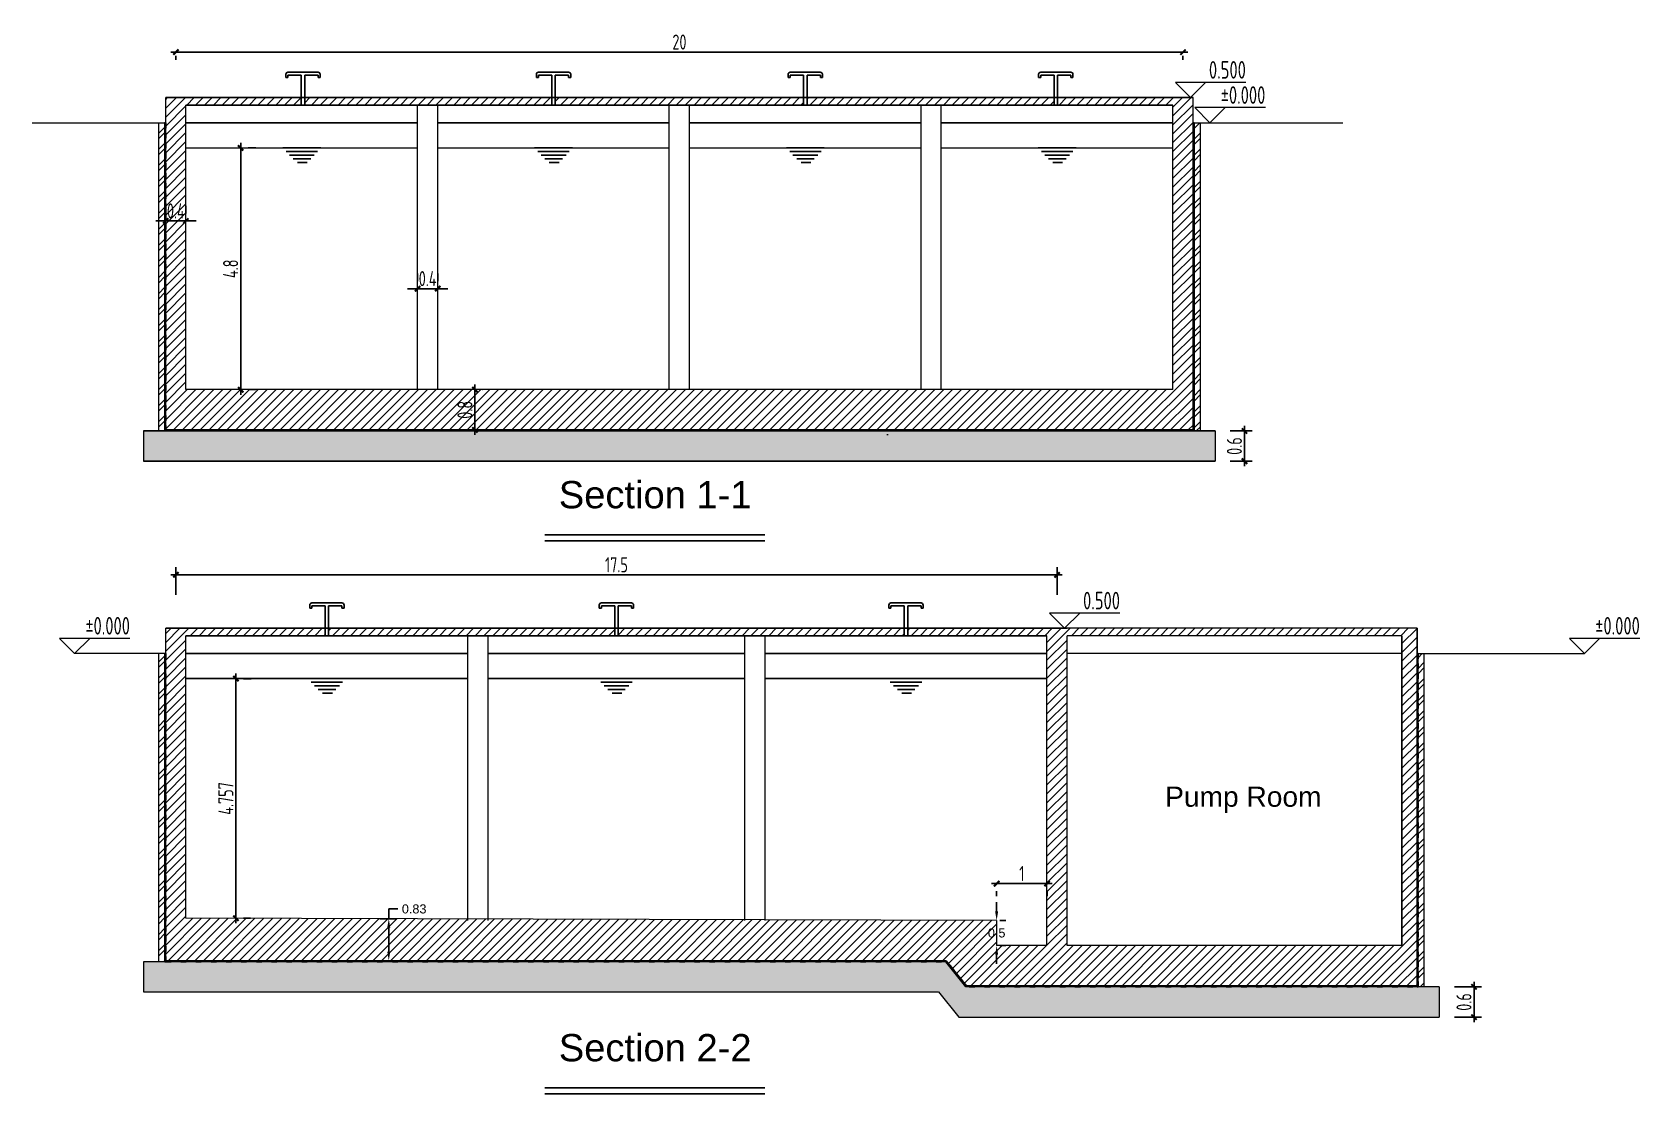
# Model space of a CAD drawing. Header units: metres. Extents: x 64 to 364, y 186 to 335.
# Drawn here: x 332.04 to 363.97, y 234.34 to 255.42 of the extents above; entities that cross this region are included whole.
import ezdxf
from ezdxf.enums import TextEntityAlignment as Align

# ---------------------------------------------------------------- set-up
doc = ezdxf.new("R2010")
doc.units = ezdxf.units.M
doc.header["$MEASUREMENT"] = 0
for name, color, linetype in [('beam', 3, 'Continuous'), ('COLUMNS', 210, 'Continuous'), ('Conc Block', 253, 'Continuous'), ('HATCH', 252, 'Continuous'), ('Isolation', 30, 'Continuous'), ('PC', 8, 'Continuous'), ('RC', 1, 'Continuous'), ('Water', 4, 'Continuous'), ('YQ_AXIS', 3, 'Continuous'), ('YQ_DIM', 3, 'Continuous'), ('YQ_ELEV', 200, 'Continuous'), ('YQ_IDEN', 3, 'Continuous')]:
    doc.layers.add(name, color=color, linetype=linetype)
doc.styles.add('1', font='arial.ttf')
doc.styles.get("Standard").update_dxf_attribs({"font": 'arial.ttf'})
doc.styles.add('YQ_DIM', font='SUPEROS.SHX', dxfattribs={"width": 0.8, "bigfont": 'HZDX.SHX'})
doc.styles.add('YQ_ELEV', font='SUPEROS.SHX', dxfattribs={"width": 0.8, "bigfont": 'HZDX.SHX'})
doc.dimstyles.get("Standard").update_dxf_attribs({"dimtxt": 0.18, "dimasz": 0.18, "dimexe": 0.18, "dimexo": 0.0625, "dimgap": 0.09, "dimtad": 0, "dimtih": 1, "dimtoh": 1, "dimdec": 4, "dimzin": 0, "dimdsep": 46, "dimtxsty": 'Standard', "dimcen": 0.09, "dimadec": 0, "dimazin": 0, "dimtfac": 1, "dimtdec": 4, "dimtofl": 0, "dimtmove": 0, "dimatfit": 3, "dimfxl": 1, "dimtolj": 1, "dimtzin": 0, "dimarcsym": 0})
doc.dimstyles.new('yqm0_100', dxfattribs={"dimscale": 0.1, "dimtxt": 3, "dimasz": 1, "dimexe": 1.5, "dimexo": 3, "dimgap": 0.5, "dimtad": 1, "dimdec": 3, "dimdsep": 46, "dimtxsty": 'YQ_DIM', "dimblk": 'YQTICK', "dimcen": 0, "dimclrd": 256, "dimclre": 256, "dimclrt": 7, "dimadec": 1, "dimazin": 2, "dimtfac": 1, "dimtdec": 4, "dimtix": 1, "dimtmove": 2, "dimatfit": 2, "dimfxl": 1, "dimtolj": 1, "dimtzin": 0, "dimarcsym": 0})

msp = doc.modelspace()

# ---------------------------------------------------------------- texts
at = {"lineweight": 9, "insert": (354.5402, 240.4368), "char_height": 0.4, "attachment_point": 1}
msp.add_mtext_dynamic_manual_height_columns('Pump Room', width=6.824877, gutter_width=1, heights=[0], dxfattribs=at)
at = {"layer": 'YQ_ELEV', "color": 7, "lineweight": 9, "style": 'YQ_ELEV', "width": 0.8}
for s, p in [('0.500', (356.1436, 254.669)), ('%%p0.000', (356.5304, 254.169)), ('0.500', (353.6436, 244.1305)), ('%%p0.000', (333.9825, 243.6305)), ('%%p0.000', (363.9674, 243.6305))]:
    msp.add_text(s, height=0.35, dxfattribs=at).set_placement(p, align=Align.MIDDLE_RIGHT)
at = {"layer": 'YQ_IDEN', "style": '1'}
for s, p in [('Section 1-1', (342.4981, 245.963)), ('Section 2-2', (342.4981, 234.982))]:
    msp.add_text(s, height=0.541891, dxfattribs=at).set_placement(p)

# ---------------------------------------------------------------- blocks, each defined once
blk = doc.blocks.new('*U59')
at = {"layer": 'Isolation'}
blk.add_hatch(color=256, dxfattribs=at).paths.add_polyline_path([(0, 0.02), (0.106, 0.02), (0.106, 0), (0, 0)])
blk.add_lwpolyline([(0.106, 0), (0, 0), (0, 0.02), (0.106, 0.02)], close=True, dxfattribs=at)
blk = doc.blocks.new('*U60')
at = {"layer": 'YQ_AXIS', "color": 0, "linetype": 'ByBlock', "lineweight": -2, "transparency": 16777216}
for p in [(313.269, 236.96), (313.569, 236.96), (313.869, 236.96), (314.169, 236.96), (314.469, 236.96), (314.769, 236.96), (315.069, 236.96), (315.369, 236.96), (315.669, 236.96), (315.969, 236.96), (316.269, 236.96), (316.569, 236.96), (316.869, 236.96), (317.169, 236.96), (317.469, 236.96), (317.769, 236.96), (318.069, 236.96), (318.369, 236.96), (318.669, 236.96), (318.969, 236.96), (319.269, 236.96), (319.569, 236.96), (319.869, 236.96), (320.169, 236.96), (320.469, 236.96), (320.769, 236.96), (321.069, 236.96), (321.369, 236.96), (321.669, 236.96), (321.969, 236.96), (322.269, 236.96), (322.569, 236.96), (322.869, 236.96), (323.169, 236.96), (323.469, 236.96), (323.769, 236.96), (324.069, 236.96), (324.369, 236.96), (324.669, 236.96), (324.969, 236.96), (325.269, 236.96), (325.569, 236.96), (325.869, 236.96), (326.169, 236.96), (326.469, 236.96), (326.769, 236.96), (327.069, 236.96), (327.369, 236.96), (327.669, 236.96), (327.969, 236.96), (328.269, 236.96), (328.569, 236.96), (329.229, 236.46), (329.529, 236.46), (329.829, 236.46), (330.129, 236.46), (330.429, 236.46), (330.729, 236.46), (331.029, 236.46), (331.329, 236.46), (331.629, 236.46), (331.929, 236.46), (332.229, 236.46), (332.529, 236.46), (332.829, 236.46), (333.129, 236.46), (333.429, 236.46), (333.729, 236.46), (334.029, 236.46), (334.329, 236.46), (334.629, 236.46), (334.929, 236.46), (335.229, 236.46), (335.529, 236.46), (335.829, 236.46), (336.129, 236.46), (336.429, 236.46), (336.729, 236.46), (337.029, 236.46), (337.329, 236.46), (337.629, 236.46), (337.929, 236.46)]:
    blk.add_blockref('*U59', p, dxfattribs=at)
at = {"layer": 'YQ_AXIS', "color": 0, "linetype": 'ByBlock', "lineweight": -2, "transparency": 16777216, "rotation": 308.6598082541028}
for p in [(328.828, 236.875), (329.016, 236.641)]:
    blk.add_blockref('*U59', p, dxfattribs=at)
blk = doc.blocks.new('*D224')
at = {"layer": 'Defpoints', "color": 0, "lineweight": 9, "transparency": 16777216}
for p in [(339.34, 237.814), (339.122, 236.98), (339.34, 236.98)]:
    blk.add_point(p, dxfattribs=at)
at = {"layer": 'YQ_AXIS', "color": 0, "lineweight": -2, "transparency": 16777216}
for p, q in [((339.122, 237.814), (339.122, 238.007)), ((339.122, 238.007), (339.302, 238.007)), ((339.278, 237.814), (338.942, 237.814)), ((339.122, 237.16), (339.122, 237.634)), ((339.278, 236.98), (338.942, 236.98))]:
    blk.add_line(p, q, dxfattribs=at)
at = {"layer": 'YQ_AXIS', "color": 0, "lineweight": 9, "transparency": 16777216}
for points in [[(339.092, 237.634), (339.152, 237.634), (339.122, 237.814)], [(339.092, 237.16), (339.152, 237.16), (339.122, 236.98)]]:
    blk.add_solid(points, dxfattribs=at)
at = {"layer": 'YQ_AXIS', "color": 0, "lineweight": 9, "transparency": 16777216, "insert": (339.626, 238.007), "char_height": 0.18, "attachment_point": 5}
blk.add_mtext('\\A1;0.83', dxfattribs=at)
blk = doc.blocks.new('YQTICK')
blk.add_line((-1, 0), (1, 0))
at = {"const_width": 0.4}
blk.add_lwpolyline([(0.53, 0.53), (-0.53, -0.53)], dxfattribs=at)
blk = doc.blocks.new('*D225')
at = {"layer": 'Defpoints', "color": 0, "lineweight": 9, "transparency": 16777216}
for p in [(351.194, 238.563), (351.194, 238.51), (352.194, 238.563)]:
    blk.add_point(p, dxfattribs=at)
at = {"layer": 'YQ_AXIS', "lineweight": -2, "transparency": 16777216}
for p, q in [((352.094, 238.51), (351.294, 238.51)), ((351.194, 238.263), (351.194, 238.36)), ((352.194, 238.263), (352.194, 238.36))]:
    blk.add_line(p, q, dxfattribs=at)
at = {"layer": 'YQ_AXIS', "lineweight": -2, "transparency": 16777216, "xscale": 0.1, "yscale": 0.1, "zscale": 0.1, "rotation": 180}
blk.add_blockref('YQTICK', (351.194, 238.51), dxfattribs=at)
at = {"layer": 'YQ_AXIS', "lineweight": -2, "transparency": 16777216, "xscale": 0.1, "yscale": 0.1, "zscale": 0.1}
blk.add_blockref('YQTICK', (352.194, 238.51), dxfattribs=at)
at = {"layer": 'YQ_AXIS', "color": 7, "lineweight": 9, "transparency": 16777216, "insert": (351.694, 238.71), "char_height": 0.3, "attachment_point": 5, "style": 'YQ_DIM'}
blk.add_mtext('\\A1;1', dxfattribs=at)
blk = doc.blocks.new('*D226')
at = {"layer": 'Defpoints', "color": 0, "lineweight": 9, "transparency": 16777216}
for p in [(351.194, 237.78), (351.194, 237.28), (351.194, 237.28)]:
    blk.add_point(p, dxfattribs=at)
at = {"layer": 'YQ_AXIS', "color": 0, "lineweight": -2, "transparency": 16777216}
for p, q in [((351.194, 237.96), (351.194, 238.14)), ((351.256, 237.78), (351.374, 237.78)), ((351.256, 237.28), (351.374, 237.28)), ((351.194, 237.1), (351.194, 236.92))]:
    blk.add_line(p, q, dxfattribs=at)
at = {"layer": 'YQ_AXIS', "color": 0, "lineweight": 9, "transparency": 16777216}
for points in [[(351.164, 237.96), (351.224, 237.96), (351.194, 237.78)], [(351.164, 237.1), (351.224, 237.1), (351.194, 237.28)]]:
    blk.add_solid(points, dxfattribs=at)
at = {"layer": 'YQ_AXIS', "color": 0, "lineweight": 9, "transparency": 16777216, "insert": (351.194, 237.53), "char_height": 0.18, "attachment_point": 5}
blk.add_mtext('\\A1;0.5', dxfattribs=at)
blk = doc.blocks.new('*D228')
at = {"layer": 'Defpoints', "color": 0, "lineweight": 9, "transparency": 16777216}
for p in [(336.181, 253.119), (336.181, 248.319), (336.181, 248.319)]:
    blk.add_point(p, dxfattribs=at)
at = {"layer": 'YQ_DIM', "lineweight": -2, "transparency": 16777216}
for p, q in [((336.181, 253.019), (336.181, 248.419)), ((336.481, 253.119), (336.331, 253.119)), ((336.481, 248.319), (336.331, 248.319))]:
    blk.add_line(p, q, dxfattribs=at)
at = {"layer": 'YQ_DIM', "lineweight": -2, "transparency": 16777216, "xscale": 0.1, "yscale": 0.1, "zscale": 0.1}
for p, rotation in [((336.181, 253.119), 90), ((336.181, 248.319), 270)]:
    blk.add_blockref('YQTICK', p, dxfattribs=dict(at, rotation=rotation))
at = {"layer": 'YQ_DIM', "color": 7, "lineweight": 9, "transparency": 16777216, "insert": (335.981, 250.719), "char_height": 0.3, "attachment_point": 5, "rotation": 90, "style": 'YQ_DIM'}
blk.add_mtext('\\A1;4.8', dxfattribs=at)
blk = doc.blocks.new('*U230')
at = {"layer": 'Isolation'}
blk.add_hatch(color=256, dxfattribs=at).paths.add_polyline_path([(-0.01, -0.053), (-0.01, 0.053), (0.01, 0.053), (0.01, -0.053)])
blk.add_lwpolyline([(0.01, 0.053), (0.01, -0.053), (-0.01, -0.053), (-0.01, 0.053)], close=True, dxfattribs=at)
blk = doc.blocks.new('*U231')
at = {"layer": 'HATCH', "color": 0, "linetype": 'ByBlock', "lineweight": -2, "transparency": 16777216}
for p in [(0, 6.014), (0, 5.814), (0, 5.613), (0, 5.413), (0, 5.212), (0, 5.012), (0, 4.811), (0, 4.611), (0, 4.41), (0, 4.21), (0, 4.009), (0, 3.809), (0, 3.608), (0, 3.408), (0, 3.207), (0, 3.007), (0, 2.807), (0, 2.606), (0, 2.406), (0, 2.205), (0, 2.005), (0, 1.804), (0, 1.604), (0, 1.403), (0, 1.203), (0, 1.002), (0, 0.802), (0, 0.601), (0, 0.401), (0, 0.2), (0, 0)]:
    blk.add_blockref('*U230', p, dxfattribs=at)
blk = doc.blocks.new('*U232')
at = {"layer": 'Isolation'}
blk.add_hatch(color=256, dxfattribs=at).paths.add_polyline_path([(-0.01, -0.053), (-0.01, 0.053), (0.01, 0.053), (0.01, -0.053)])
blk.add_lwpolyline([(0.01, 0.053), (0.01, -0.053), (-0.01, -0.053), (-0.01, 0.053)], close=True, dxfattribs=at)
blk = doc.blocks.new('*U233')
at = {"layer": 'HATCH', "color": 0, "linetype": 'ByBlock', "lineweight": -2, "transparency": 16777216}
for p in [(0, 6.014), (0, 5.814), (0, 5.613), (0, 5.413), (0, 5.212), (0, 5.012), (0, 4.811), (0, 4.611), (0, 4.41), (0, 4.21), (0, 4.009), (0, 3.809), (0, 3.608), (0, 3.408), (0, 3.207), (0, 3.007), (0, 2.807), (0, 2.606), (0, 2.406), (0, 2.205), (0, 2.005), (0, 1.804), (0, 1.604), (0, 1.403), (0, 1.203), (0, 1.002), (0, 0.802), (0, 0.601), (0, 0.401), (0, 0.2), (0, 0)]:
    blk.add_blockref('*U232', p, dxfattribs=at)
blk = doc.blocks.new('*U234')
at = {"layer": 'Isolation'}
blk.add_hatch(color=256, dxfattribs=at).paths.add_polyline_path([(-0.01, -0.053), (-0.01, 0.053), (0.01, 0.053), (0.01, -0.053)])
blk.add_lwpolyline([(0.01, 0.053), (0.01, -0.053), (-0.01, -0.053), (-0.01, 0.053)], close=True, dxfattribs=at)
blk = doc.blocks.new('*U235')
at = {"layer": 'HATCH', "color": 0, "linetype": 'ByBlock', "lineweight": -2, "transparency": 16777216}
for p in [(0, 6.014), (0, 5.814), (0, 5.613), (0, 5.413), (0, 5.212), (0, 5.012), (0, 4.811), (0, 4.611), (0, 4.41), (0, 4.21), (0, 4.009), (0, 3.809), (0, 3.608), (0, 3.408), (0, 3.207), (0, 3.007), (0, 2.807), (0, 2.606), (0, 2.406), (0, 2.205), (0, 2.005), (0, 1.804), (0, 1.604), (0, 1.403), (0, 1.203), (0, 1.002), (0, 0.802), (0, 0.601), (0, 0.401), (0, 0.2), (0, 0)]:
    blk.add_blockref('*U234', p, dxfattribs=at)
blk = doc.blocks.new('*U236')
at = {"layer": 'Isolation'}
blk.add_hatch(color=256, dxfattribs=at).paths.add_polyline_path([(0.01, 0.053), (0.01, -0.053), (-0.01, -0.053), (-0.01, 0.053)])
blk.add_lwpolyline([(-0.01, -0.053), (-0.01, 0.053), (0.01, 0.053), (0.01, -0.053)], close=True, dxfattribs=at)
blk = doc.blocks.new('*U237')
at = {"layer": 'HATCH', "color": 0, "linetype": 'ByBlock', "lineweight": -2, "transparency": 16777216}
for p in [(0, 6.514), (0, 6.317), (0, 6.119), (0, 5.922), (0, 5.724), (0, 5.527), (0, 5.33), (0, 5.132), (0, 4.935), (0, 4.737), (0, 4.54), (0, 4.343), (0, 4.145), (0, 3.948), (0, 3.75), (0, 3.553), (0, 3.356), (0, 3.158), (0, 2.961), (0, 2.764), (0, 2.566), (0, 2.369), (0, 2.171), (0, 1.974), (0, 1.777), (0, 1.579), (0, 1.382), (0, 1.184), (0, 0.987), (0, 0.79), (0, 0.592), (0, 0.395), (0, 0.197), (0, 0)]:
    blk.add_blockref('*U236', p, dxfattribs=at)
blk = doc.blocks.new('*D238')
at = {"layer": 'Defpoints', "color": 0, "lineweight": 9, "transparency": 16777216}
for p in [(336.087, 242.58), (336.074, 237.824), (336.087, 237.824)]:
    blk.add_point(p, dxfattribs=at)
at = {"layer": 'YQ_DIM', "lineweight": -2, "transparency": 16777216}
for p, q in [((336.087, 242.48), (336.087, 237.924)), ((336.387, 242.58), (336.237, 242.58)), ((336.374, 237.824), (336.237, 237.824))]:
    blk.add_line(p, q, dxfattribs=at)
at = {"layer": 'YQ_DIM', "lineweight": -2, "transparency": 16777216, "xscale": 0.1, "yscale": 0.1, "zscale": 0.1}
for p, rotation in [((336.087, 242.58), 90), ((336.087, 237.824), 270)]:
    blk.add_blockref('YQTICK', p, dxfattribs=dict(at, rotation=rotation))
at = {"layer": 'YQ_DIM', "color": 7, "lineweight": 9, "transparency": 16777216, "insert": (335.887, 240.202), "char_height": 0.3, "attachment_point": 5, "rotation": 90, "style": 'YQ_DIM'}
blk.add_mtext('\\A1;4.757', dxfattribs=at)
blk = doc.blocks.new('*D265')
at = {"layer": 'Defpoints', "color": 0, "lineweight": 9, "transparency": 16777216}
for p in [(334.894, 255.25), (354.894, 255.25), (354.894, 255.021)]:
    blk.add_point(p, dxfattribs=at)
at = {"layer": 'YQ_DIM', "lineweight": -2, "transparency": 16777216}
for p, q in [((334.894, 254.95), (334.894, 254.871)), ((334.994, 255.021), (354.794, 255.021)), ((354.894, 254.95), (354.894, 254.871))]:
    blk.add_line(p, q, dxfattribs=at)
at = {"layer": 'YQ_DIM', "lineweight": -2, "transparency": 16777216, "xscale": 0.1, "yscale": 0.1, "zscale": 0.1, "rotation": 180}
blk.add_blockref('YQTICK', (334.894, 255.021), dxfattribs=at)
at = {"layer": 'YQ_DIM', "lineweight": -2, "transparency": 16777216, "xscale": 0.1, "yscale": 0.1, "zscale": 0.1}
blk.add_blockref('YQTICK', (354.894, 255.021), dxfattribs=at)
at = {"layer": 'YQ_DIM', "color": 7, "lineweight": 9, "transparency": 16777216, "insert": (344.894, 255.221), "char_height": 0.3, "attachment_point": 5, "style": 'YQ_DIM'}
blk.add_mtext('\\A1;20', dxfattribs=at)
blk = doc.blocks.new('*D266')
at = {"layer": 'Defpoints', "color": 0, "lineweight": 9, "transparency": 16777216}
for p in [(339.694, 250.324), (340.094, 250.324), (340.094, 250.324)]:
    blk.add_point(p, dxfattribs=at)
at = {"layer": 'YQ_DIM', "lineweight": -2, "transparency": 16777216}
for p, q in [((339.594, 250.324), (339.494, 250.324)), ((339.694, 250.624), (339.694, 250.474)), ((339.694, 250.324), (340.094, 250.324)), ((340.094, 250.624), (340.094, 250.474)), ((340.194, 250.324), (340.294, 250.324))]:
    blk.add_line(p, q, dxfattribs=at)
at = {"layer": 'YQ_DIM', "lineweight": -2, "transparency": 16777216, "xscale": 0.1, "yscale": 0.1, "zscale": 0.1}
blk.add_blockref('YQTICK', (339.694, 250.324), dxfattribs=at)
at = {"layer": 'YQ_DIM', "lineweight": -2, "transparency": 16777216, "xscale": 0.1, "yscale": 0.1, "zscale": 0.1, "rotation": 180}
blk.add_blockref('YQTICK', (340.094, 250.324), dxfattribs=at)
at = {"layer": 'YQ_DIM', "color": 7, "lineweight": 9, "transparency": 16777216, "insert": (339.894, 250.524), "char_height": 0.3, "attachment_point": 5, "style": 'YQ_DIM'}
blk.add_mtext('\\A1;0.4', dxfattribs=at)
blk = doc.blocks.new('*D267')
at = {"layer": 'Defpoints', "color": 0, "lineweight": 9, "transparency": 16777216}
for p in [(334.694, 251.669), (334.694, 251.669), (335.094, 251.669)]:
    blk.add_point(p, dxfattribs=at)
at = {"layer": 'YQ_DIM', "lineweight": -2, "transparency": 16777216}
for p, q in [((334.694, 251.969), (334.694, 251.819)), ((335.094, 251.969), (335.094, 251.819)), ((334.594, 251.669), (334.494, 251.669)), ((335.094, 251.669), (334.694, 251.669)), ((335.194, 251.669), (335.294, 251.669))]:
    blk.add_line(p, q, dxfattribs=at)
at = {"layer": 'YQ_DIM', "lineweight": -2, "transparency": 16777216, "xscale": 0.1, "yscale": 0.1, "zscale": 0.1}
blk.add_blockref('YQTICK', (334.694, 251.669), dxfattribs=at)
at = {"layer": 'YQ_DIM', "lineweight": -2, "transparency": 16777216, "xscale": 0.1, "yscale": 0.1, "zscale": 0.1, "rotation": 180}
blk.add_blockref('YQTICK', (335.094, 251.669), dxfattribs=at)
at = {"layer": 'YQ_DIM', "color": 7, "lineweight": 9, "transparency": 16777216, "insert": (334.894, 251.869), "char_height": 0.3, "attachment_point": 5, "style": 'YQ_DIM'}
blk.add_mtext('\\A1;0.4', dxfattribs=at)
blk = doc.blocks.new('*D268')
at = {"layer": 'Defpoints', "color": 0, "lineweight": 9, "transparency": 16777216}
for p in [(340.674, 248.319), (340.674, 247.519), (340.834, 247.519)]:
    blk.add_point(p, dxfattribs=at)
at = {"layer": 'YQ_DIM', "lineweight": -2, "transparency": 16777216}
for p, q in [((340.834, 248.219), (340.834, 247.619)), ((340.974, 248.319), (340.984, 248.319)), ((340.974, 247.519), (340.984, 247.519))]:
    blk.add_line(p, q, dxfattribs=at)
at = {"layer": 'YQ_DIM', "lineweight": -2, "transparency": 16777216, "xscale": 0.1, "yscale": 0.1, "zscale": 0.1}
for p, rotation in [((340.834, 248.319), 90), ((340.834, 247.519), 270)]:
    blk.add_blockref('YQTICK', p, dxfattribs=dict(at, rotation=rotation))
at = {"layer": 'YQ_DIM', "color": 7, "lineweight": 9, "transparency": 16777216, "insert": (340.634, 247.919), "char_height": 0.3, "attachment_point": 5, "rotation": 90, "style": 'YQ_DIM'}
blk.add_mtext('\\A1;0.8', dxfattribs=at)
blk = doc.blocks.new('*D269')
at = {"layer": 'Defpoints', "color": 0, "lineweight": 9, "transparency": 16777216}
for p in [(352.394, 244.642), (334.894, 243.942), (352.394, 243.942)]:
    blk.add_point(p, dxfattribs=at)
at = {"layer": 'YQ_DIM', "lineweight": -2, "transparency": 16777216}
for p, q in [((334.894, 244.242), (334.894, 244.792)), ((334.994, 244.642), (352.294, 244.642)), ((352.394, 244.242), (352.394, 244.792))]:
    blk.add_line(p, q, dxfattribs=at)
at = {"layer": 'YQ_DIM', "lineweight": -2, "transparency": 16777216, "xscale": 0.1, "yscale": 0.1, "zscale": 0.1, "rotation": 180}
blk.add_blockref('YQTICK', (334.894, 244.642), dxfattribs=at)
at = {"layer": 'YQ_DIM', "lineweight": -2, "transparency": 16777216, "xscale": 0.1, "yscale": 0.1, "zscale": 0.1}
blk.add_blockref('YQTICK', (352.394, 244.642), dxfattribs=at)
at = {"layer": 'YQ_DIM', "color": 7, "lineweight": 9, "transparency": 16777216, "insert": (343.644, 244.842), "char_height": 0.3, "attachment_point": 5, "style": 'YQ_DIM'}
blk.add_mtext('\\A1;17.5', dxfattribs=at)
blk = doc.blocks.new('*D278')
at = {"layer": 'Defpoints', "color": 0, "lineweight": 9, "transparency": 16777216}
for p in [(355.534, 247.499), (355.534, 246.899), (356.116, 246.899)]:
    blk.add_point(p, dxfattribs=at)
at = {"layer": 'YQ_DIM', "lineweight": -2, "transparency": 16777216}
for p, q in [((355.834, 247.499), (356.266, 247.499)), ((356.116, 247.399), (356.116, 246.999)), ((355.834, 246.899), (356.266, 246.899))]:
    blk.add_line(p, q, dxfattribs=at)
at = {"layer": 'YQ_DIM', "lineweight": -2, "transparency": 16777216, "xscale": 0.1, "yscale": 0.1, "zscale": 0.1}
for p, rotation in [((356.116, 247.499), 90), ((356.116, 246.899), 270)]:
    blk.add_blockref('YQTICK', p, dxfattribs=dict(at, rotation=rotation))
at = {"layer": 'YQ_DIM', "color": 7, "lineweight": 9, "transparency": 16777216, "insert": (355.916, 247.199), "char_height": 0.3, "attachment_point": 5, "rotation": 90, "style": 'YQ_DIM'}
blk.add_mtext('\\A1;0.6', dxfattribs=at)
blk = doc.blocks.new('*D279')
at = {"layer": 'Defpoints', "color": 0, "lineweight": 9, "transparency": 16777216}
for p in [(359.984, 236.46), (359.984, 235.86), (360.674, 235.86)]:
    blk.add_point(p, dxfattribs=at)
at = {"layer": 'YQ_DIM', "lineweight": -2, "transparency": 16777216}
for p, q in [((360.284, 236.46), (360.824, 236.46)), ((360.674, 236.36), (360.674, 235.96)), ((360.284, 235.86), (360.824, 235.86))]:
    blk.add_line(p, q, dxfattribs=at)
at = {"layer": 'YQ_DIM', "lineweight": -2, "transparency": 16777216, "xscale": 0.1, "yscale": 0.1, "zscale": 0.1}
for p, rotation in [((360.674, 236.46), 90), ((360.674, 235.86), 270)]:
    blk.add_blockref('YQTICK', p, dxfattribs=dict(at, rotation=rotation))
at = {"layer": 'YQ_DIM', "color": 7, "lineweight": 9, "transparency": 16777216, "insert": (360.474, 236.16), "char_height": 0.3, "attachment_point": 5, "rotation": 90, "style": 'YQ_DIM'}
blk.add_mtext('\\A1;0.6', dxfattribs=at)

# ---------------------------------------------------------------- dimensions: what is measured, and where the dimension line sits
at = {"layer": 'YQ_AXIS', "lineweight": 9}
dim = msp.add_linear_dim(base=(351.1936, 238.5095), p1=(352.1936, 238.5629), p2=(351.1936, 238.5629), dimstyle='yqm0_100', dxfattribs=at)
dim.commit()
dim.dimension.update_dxf_attribs({"geometry": '*D225', "text_midpoint": (351.6936, 238.7095)})
dim = msp.add_linear_dim(base=(339.1217, 236.9805), p1=(339.3401, 237.8143), p2=(339.3401, 236.9805), angle=90, dimstyle='Standard', override={"dimdec": 2}, dxfattribs=at)
dim.commit()
dim.dimension.update_dxf_attribs({"geometry": '*D224', "text_midpoint": (339.6255, 238.0067), "dimtype": 160})
dim = msp.add_linear_dim(base=(351.1936, 237.2805), p1=(351.1936, 237.7805), p2=(351.1936, 237.2805), angle=90, dimstyle='Standard', override={"dimdec": 1}, dxfattribs=at)
dim.commit()
dim.dimension.update_dxf_attribs({"geometry": '*D226', "text_midpoint": (351.1936, 237.5305)})
at = {"layer": 'YQ_DIM', "lineweight": 9}
for base, p1, p2, picture, middle in [((354.8936, 255.0209), (334.8936, 255.2498), (354.8936, 255.2498), '*D265', (344.8936, 255.2209)), ((334.6936, 251.6688), (335.0936, 251.6688), (334.6936, 251.6688), '*D267', (334.8936, 251.8688)), ((340.0936, 250.3238), (339.6936, 250.3238), (340.0936, 250.3238), '*D266', (339.8936, 250.5238)), ((352.3936, 244.6417), (334.8936, 243.9418), (352.3936, 243.9418), '*D269', (343.6436, 244.8417))]:
    dim = msp.add_linear_dim(base=base, p1=p1, p2=p2, dimstyle='yqm0_100', dxfattribs=at)
    dim.commit()
    dim.dimension.update_dxf_attribs({"geometry": picture, "text_midpoint": middle})
for base, p1, p2, picture, middle in [((336.1813, 248.319), (336.1813, 253.119), (336.1813, 248.319), '*D228', (335.9813, 250.719)), ((340.8336, 247.519), (340.6743, 248.319), (340.6743, 247.519), '*D268', (340.6336, 247.919)), ((356.1155, 246.899), (355.5336, 247.499), (355.5336, 246.899), '*D278', (355.9155, 247.199)), ((336.0874, 237.8236), (336.0874, 242.5805), (336.0738, 237.8236), '*D238', (335.8874, 240.202)), ((360.6738, 235.8605), (359.9835, 236.4605), (359.9835, 235.8605), '*D279', (360.4738, 236.1605))]:
    dim = msp.add_linear_dim(base=base, p1=p1, p2=p2, angle=90, dimstyle='yqm0_100', dxfattribs=at)
    dim.commit()
    dim.dimension.update_dxf_attribs({"geometry": picture, "text_midpoint": middle})

# ---------------------------------------------------------------- hatches: boundary and pattern name
at = {"layer": 'HATCH', "lineweight": 9}
h = msp.add_hatch(dxfattribs=at)
h.set_pattern_fill('ANSI31', color=256)
h.paths.add_polyline_path([(359.5435, 236.4805), (359.5436, 243.5805), (352.5936, 243.5805), (349.4283, 243.5805), (349.4283, 243.4305), (352.1936, 243.4305), (352.1936, 237.2805), (351.1936, 237.2805), (351.1936, 237.7805), (335.0936, 237.8263), (335.0936, 243.4305), (337.8589, 243.4305), (337.8589, 243.5805), (334.6936, 243.5805), (334.6936, 236.9805), (350.1936, 236.9805), (350.5936, 236.4805)])
h.paths.add_polyline_path([(352.5936, 237.2805), (352.5936, 243.4305), (359.2436, 243.4305), (359.2436, 237.2805)], flags=16)
h.paths.add_polyline_path([(349.3589, 243.4305), (349.3589, 243.5805), (343.6783, 243.5805), (343.6783, 243.4305)], flags=17)
h.paths.add_polyline_path([(337.9283, 243.5805), (337.9283, 243.4305), (343.6089, 243.4305), (343.6089, 243.5805)], flags=17)
h.paths.add_polyline_path([(355.0936, 247.519), (355.0936, 254.119), (352.4033, 254.119), (352.4033, 253.969), (354.6936, 253.969), (354.6936, 248.319), (335.0936, 248.319), (335.0936, 253.969), (337.3839, 253.969), (337.3839, 254.119), (334.6936, 254.119), (334.6936, 247.519), (334.7997, 247.519)])
h.paths.add_polyline_path([(347.4283, 254.119), (347.4283, 253.969), (352.3339, 253.969), (352.3339, 254.119)], flags=17)
h.paths.add_polyline_path([(342.4283, 254.119), (342.4283, 253.969), (347.3589, 253.969), (347.3589, 254.119)], flags=17)
h.paths.add_polyline_path([(337.4533, 254.119), (337.4533, 253.969), (342.3589, 253.969), (342.3589, 254.119)], flags=17)
h.paths.add_polyline_path([(354.3971, 239.8184), (357.7027, 239.8184), (357.7027, 240.6427), (354.3971, 240.6427)], flags=8)
h = msp.add_hatch(dxfattribs=at)
h.set_pattern_fill('ANSI32', color=256, scale=0.6)
h.paths.add_polyline_path([(334.5536, 247.499), (334.6736, 247.499), (334.6736, 247.6051), (334.6736, 253.619), (334.5536, 253.619)])
h.paths.add_polyline_path([(355.2336, 253.619), (355.1136, 253.619), (355.1136, 253.513), (355.1136, 247.499), (355.2336, 247.499)])
h.paths.add_polyline_path([(334.5536, 236.9605), (334.6736, 236.9605), (334.6736, 237.0666), (334.6736, 243.0805), (334.5536, 243.0805)])
h = msp.add_hatch(dxfattribs=at)
h.set_pattern_fill('AR-CONC', color=256)
h.paths.add_polyline_path([(354.8936, 247.499), (354.8406, 247.499), (334.8936, 247.499), (334.8936, 247.199), (354.8936, 247.199)])
h.paths.add_polyline_path([(355.5336, 247.499), (354.8936, 247.499), (354.8936, 247.199), (355.5336, 247.199)])
h.paths.add_polyline_path([(334.8936, 247.499), (334.2536, 247.499), (334.2536, 247.199), (334.8936, 247.199)])
h = msp.add_hatch(dxfattribs=at)
h.set_pattern_fill('AR-CONC', color=256, scale=0.05)
h.set_pattern_definition([(50, (0, 7e-13), (0.3586301, -0.03137607), [0.0375, -0.4125]), (355, (0, 7e-13), (-0.06937567, 0.37609607), [0.03, -0.33]), (100.45144, (0.0299, -0.0026), (0.28925442, 0.34472), [0.0318701, -0.35057106]), (46.1842, (0, 0.1), (0.53362067, -0.08275964), [0.05625, -0.61875]), (96.63564, (0.04447, 0.0931), (0.467331, 0.4870593), [0.0478052, -0.5258569]), (351.18416, (0, 0.1), (0.467331, 0.4870593), [0.045, -0.495]), (21, (0.05, 0.075), (0.29845353, -0.20130945), [0.0375, -0.4125]), (326, (0.05, 0.075), (0.12165767, 0.36257502), [0.03, -0.33]), (71.451445, (0.07487, 0.05822), (0.4201112, 0.16126558), [0.0318701, -0.35057106]), (37.5, (0, 7e-13), (0.006079928, 0.166446927), [0, -0.326, 0, -0.335, 0, -0.33125]), (7.5, (0, 7e-13), (0.13153477, 0.197205856), [0, -0.191, 0, -0.3185, 0, -0.12625]), (327.5, (-0.1115, 7e-13), (0.26691122, -0.011277436), [0, -0.125, 0, -0.39, 0, -0.5175]), (317.5, (-0.1615, 7e-13), (0.29159308, 0.05005249), [0, -0.1625, 0, -0.259, 0, -0.3675])])
h.paths.add_polyline_path([(355.5336, 247.499), (354.8936, 247.499), (354.8936, 246.899), (355.5336, 246.899)])
h.paths.add_polyline_path([(354.8936, 247.499), (354.8406, 247.499), (334.8936, 247.499), (334.8936, 246.899), (354.8936, 246.899)])
h.paths.add_polyline_path([(334.8936, 247.499), (334.2536, 247.499), (334.2536, 246.899), (334.8936, 246.899)])
h = msp.add_hatch(dxfattribs=at)
h.set_pattern_fill('ANSI32', color=256, scale=0.6)
h.paths.add_polyline_path([(359.6835, 243.0805), (359.5635, 243.0805), (359.5635, 242.9745), (359.5635, 236.4605), (359.6835, 236.4605)])
h = msp.add_hatch(dxfattribs=at)
h.set_pattern_fill('AR-CONC', color=256, scale=0.05)
h.set_pattern_definition([(50, (21.4242, 0), (0.3586301, -0.03137607), [0.0375, -0.4125]), (355, (21.4242, 0), (-0.06937567, 0.37609607), [0.03, -0.33]), (100.45144, (21.4541, -0.0026), (0.28925442, 0.34472), [0.0318701, -0.35057106]), (46.1842, (21.4242, 0.1), (0.53362067, -0.08275964), [0.05625, -0.61875]), (96.63564, (21.46867, 0.0931), (0.467331, 0.4870593), [0.0478052, -0.5258569]), (351.18416, (21.4242, 0.1), (0.467331, 0.4870593), [0.045, -0.495]), (21, (21.4742, 0.075), (0.29845353, -0.20130945), [0.0375, -0.4125]), (326, (21.4742, 0.075), (0.12165767, 0.36257502), [0.03, -0.33]), (71.45144, (21.49907, 0.05822), (0.4201112, 0.16126558), [0.0318701, -0.35057106]), (37.5, (21.4242, 0), (0.006079928, 0.166446927), [0, -0.326, 0, -0.335, 0, -0.33125]), (7.5, (21.4242, 0), (0.13153477, 0.197205856), [0, -0.191, 0, -0.3185, 0, -0.12625]), (327.5, (21.3127, 0), (0.26691122, -0.011277436), [0, -0.125, 0, -0.39, 0, -0.5175]), (317.5, (21.2627, 0), (0.29159308, 0.05005249), [0, -0.1625, 0, -0.259, 0, -0.3675])])
h.paths.add_polyline_path([(334.8936, 236.9605), (334.8936, 236.3605), (350.0398, 236.3605), (350.4398, 235.8605), (352.3936, 235.8605), (352.3936, 236.4605), (350.584, 236.4605), (350.184, 236.9605)])
h.paths.add_polyline_path([(334.6936, 236.3605), (334.8936, 236.3605), (334.8936, 236.9605), (334.6936, 236.9605), (334.2536, 236.9605), (334.2536, 236.3605)])
h.paths.add_polyline_path([(359.5435, 235.8605), (359.9835, 235.8605), (359.9835, 236.4605), (359.5435, 236.4605), (352.3936, 236.4605), (352.3936, 235.8605)])
at = {"layer": 'Isolation'}
for points in [[(334.6936, 247.519), (334.7997, 247.519), (334.7997, 247.499), (334.6936, 247.499)], [(334.9466, 247.519), (335.0527, 247.519), (335.0527, 247.499), (334.9466, 247.499)], [(335.1496, 247.519), (335.2557, 247.519), (335.2557, 247.499), (335.1496, 247.499)], [(335.3526, 247.519), (335.4587, 247.519), (335.4587, 247.499), (335.3526, 247.499)], [(335.5556, 247.519), (335.6617, 247.519), (335.6617, 247.499), (335.5556, 247.499)], [(335.7586, 247.519), (335.8647, 247.519), (335.8647, 247.499), (335.7586, 247.499)], [(335.9616, 247.519), (336.0677, 247.519), (336.0677, 247.499), (335.9616, 247.499)], [(336.1646, 247.519), (336.2707, 247.519), (336.2707, 247.499), (336.1646, 247.499)], [(336.3676, 247.519), (336.4737, 247.519), (336.4737, 247.499), (336.3676, 247.499)], [(336.5706, 247.519), (336.6767, 247.519), (336.6767, 247.499), (336.5706, 247.499)], [(336.7736, 247.519), (336.8797, 247.519), (336.8797, 247.499), (336.7736, 247.499)], [(336.9766, 247.519), (337.0827, 247.519), (337.0827, 247.499), (336.9766, 247.499)], [(337.1796, 247.519), (337.2857, 247.519), (337.2857, 247.499), (337.1796, 247.499)], [(337.3826, 247.519), (337.4887, 247.519), (337.4887, 247.499), (337.3826, 247.499)], [(337.5856, 247.519), (337.6917, 247.519), (337.6917, 247.499), (337.5856, 247.499)], [(337.7886, 247.519), (337.8947, 247.519), (337.8947, 247.499), (337.7886, 247.499)], [(337.9916, 247.519), (338.0977, 247.519), (338.0977, 247.499), (337.9916, 247.499)], [(338.1946, 247.519), (338.3007, 247.519), (338.3007, 247.499), (338.1946, 247.499)], [(338.3976, 247.519), (338.5037, 247.519), (338.5037, 247.499), (338.3976, 247.499)], [(338.6006, 247.519), (338.7067, 247.519), (338.7067, 247.499), (338.6006, 247.499)], [(338.8036, 247.519), (338.9097, 247.519), (338.9097, 247.499), (338.8036, 247.499)], [(339.0066, 247.519), (339.1127, 247.519), (339.1127, 247.499), (339.0066, 247.499)], [(339.2096, 247.519), (339.3157, 247.519), (339.3157, 247.499), (339.2096, 247.499)], [(339.4126, 247.519), (339.5187, 247.519), (339.5187, 247.499), (339.4126, 247.499)], [(339.6156, 247.519), (339.7217, 247.519), (339.7217, 247.499), (339.6156, 247.499)], [(339.8186, 247.519), (339.9247, 247.519), (339.9247, 247.499), (339.8186, 247.499)], [(340.0216, 247.519), (340.1277, 247.519), (340.1277, 247.499), (340.0216, 247.499)], [(340.2246, 247.519), (340.3307, 247.519), (340.3307, 247.499), (340.2246, 247.499)], [(340.4276, 247.519), (340.5337, 247.519), (340.5337, 247.499), (340.4276, 247.499)], [(340.6306, 247.519), (340.7367, 247.519), (340.7367, 247.499), (340.6306, 247.499)], [(340.8336, 247.519), (340.9397, 247.519), (340.9397, 247.499), (340.8336, 247.499)], [(341.0366, 247.519), (341.1427, 247.519), (341.1427, 247.499), (341.0366, 247.499)], [(341.2396, 247.519), (341.3457, 247.519), (341.3457, 247.499), (341.2396, 247.499)], [(341.4426, 247.519), (341.5487, 247.519), (341.5487, 247.499), (341.4426, 247.499)], [(341.6456, 247.519), (341.7517, 247.519), (341.7517, 247.499), (341.6456, 247.499)], [(341.8486, 247.519), (341.9547, 247.519), (341.9547, 247.499), (341.8486, 247.499)], [(342.0516, 247.519), (342.1577, 247.519), (342.1577, 247.499), (342.0516, 247.499)], [(342.2546, 247.519), (342.3607, 247.519), (342.3607, 247.499), (342.2546, 247.499)], [(342.4576, 247.519), (342.5637, 247.519), (342.5637, 247.499), (342.4576, 247.499)], [(342.6606, 247.519), (342.7667, 247.519), (342.7667, 247.499), (342.6606, 247.499)], [(342.8636, 247.519), (342.9697, 247.519), (342.9697, 247.499), (342.8636, 247.499)], [(343.0666, 247.519), (343.1727, 247.519), (343.1727, 247.499), (343.0666, 247.499)], [(343.2696, 247.519), (343.3757, 247.519), (343.3757, 247.499), (343.2696, 247.499)], [(343.4726, 247.519), (343.5787, 247.519), (343.5787, 247.499), (343.4726, 247.499)], [(343.6756, 247.519), (343.7817, 247.519), (343.7817, 247.499), (343.6756, 247.499)], [(343.8786, 247.519), (343.9847, 247.519), (343.9847, 247.499), (343.8786, 247.499)], [(344.0816, 247.519), (344.1877, 247.519), (344.1877, 247.499), (344.0816, 247.499)], [(344.2846, 247.519), (344.3907, 247.519), (344.3907, 247.499), (344.2846, 247.499)], [(344.4876, 247.519), (344.5937, 247.519), (344.5937, 247.499), (344.4876, 247.499)], [(344.6906, 247.519), (344.7967, 247.519), (344.7967, 247.499), (344.6906, 247.499)], [(344.8936, 247.519), (344.9997, 247.519), (344.9997, 247.499), (344.8936, 247.499)], [(345.0966, 247.519), (345.2027, 247.519), (345.2027, 247.499), (345.0966, 247.499)], [(345.2996, 247.519), (345.4057, 247.519), (345.4057, 247.499), (345.2996, 247.499)], [(345.5026, 247.519), (345.6087, 247.519), (345.6087, 247.499), (345.5026, 247.499)], [(345.7056, 247.519), (345.8117, 247.519), (345.8117, 247.499), (345.7056, 247.499)], [(345.9086, 247.519), (346.0147, 247.519), (346.0147, 247.499), (345.9086, 247.499)], [(346.1116, 247.519), (346.2177, 247.519), (346.2177, 247.499), (346.1116, 247.499)], [(346.3146, 247.519), (346.4207, 247.519), (346.4207, 247.499), (346.3146, 247.499)], [(346.5176, 247.519), (346.6237, 247.519), (346.6237, 247.499), (346.5176, 247.499)], [(346.7206, 247.519), (346.8267, 247.519), (346.8267, 247.499), (346.7206, 247.499)], [(346.9236, 247.519), (347.0297, 247.519), (347.0297, 247.499), (346.9236, 247.499)], [(347.1266, 247.519), (347.2327, 247.519), (347.2327, 247.499), (347.1266, 247.499)], [(347.3296, 247.519), (347.4357, 247.519), (347.4357, 247.499), (347.3296, 247.499)], [(347.5326, 247.519), (347.6387, 247.519), (347.6387, 247.499), (347.5326, 247.499)], [(347.7356, 247.519), (347.8417, 247.519), (347.8417, 247.499), (347.7356, 247.499)], [(347.9386, 247.519), (348.0447, 247.519), (348.0447, 247.499), (347.9386, 247.499)], [(348.1416, 247.519), (348.2477, 247.519), (348.2477, 247.499), (348.1416, 247.499)], [(348.3446, 247.519), (348.4507, 247.519), (348.4507, 247.499), (348.3446, 247.499)], [(348.5476, 247.519), (348.6537, 247.519), (348.6537, 247.499), (348.5476, 247.499)], [(348.7506, 247.519), (348.8567, 247.519), (348.8567, 247.499), (348.7506, 247.499)], [(348.9536, 247.519), (349.0597, 247.519), (349.0597, 247.499), (348.9536, 247.499)], [(349.1566, 247.519), (349.2627, 247.519), (349.2627, 247.499), (349.1566, 247.499)], [(349.3596, 247.519), (349.4657, 247.519), (349.4657, 247.499), (349.3596, 247.499)], [(349.5626, 247.519), (349.6687, 247.519), (349.6687, 247.499), (349.5626, 247.499)], [(349.7656, 247.519), (349.8717, 247.519), (349.8717, 247.499), (349.7656, 247.499)], [(349.9686, 247.519), (350.0747, 247.519), (350.0747, 247.499), (349.9686, 247.499)], [(350.1716, 247.519), (350.2777, 247.519), (350.2777, 247.499), (350.1716, 247.499)], [(350.3746, 247.519), (350.4807, 247.519), (350.4807, 247.499), (350.3746, 247.499)], [(350.5776, 247.519), (350.6837, 247.519), (350.6837, 247.499), (350.5776, 247.499)], [(350.7806, 247.519), (350.8867, 247.519), (350.8867, 247.499), (350.7806, 247.499)], [(350.9836, 247.519), (351.0897, 247.519), (351.0897, 247.499), (350.9836, 247.499)], [(351.1866, 247.519), (351.2927, 247.519), (351.2927, 247.499), (351.1866, 247.499)], [(351.3896, 247.519), (351.4957, 247.519), (351.4957, 247.499), (351.3896, 247.499)], [(351.5926, 247.519), (351.6987, 247.519), (351.6987, 247.499), (351.5926, 247.499)], [(351.7956, 247.519), (351.9017, 247.519), (351.9017, 247.499), (351.7956, 247.499)], [(351.9986, 247.519), (352.1047, 247.519), (352.1047, 247.499), (351.9986, 247.499)], [(352.2016, 247.519), (352.3077, 247.519), (352.3077, 247.499), (352.2016, 247.499)], [(352.4046, 247.519), (352.5107, 247.519), (352.5107, 247.499), (352.4046, 247.499)], [(352.6076, 247.519), (352.7137, 247.519), (352.7137, 247.499), (352.6076, 247.499)], [(352.8106, 247.519), (352.9167, 247.519), (352.9167, 247.499), (352.8106, 247.499)], [(353.0136, 247.519), (353.1197, 247.519), (353.1197, 247.499), (353.0136, 247.499)], [(353.2166, 247.519), (353.3227, 247.519), (353.3227, 247.499), (353.2166, 247.499)], [(353.4196, 247.519), (353.5257, 247.519), (353.5257, 247.499), (353.4196, 247.499)], [(353.6226, 247.519), (353.7287, 247.519), (353.7287, 247.499), (353.6226, 247.499)], [(353.8256, 247.519), (353.9317, 247.519), (353.9317, 247.499), (353.8256, 247.499)], [(354.0286, 247.519), (354.1347, 247.519), (354.1347, 247.499), (354.0286, 247.499)], [(354.2316, 247.519), (354.3377, 247.519), (354.3377, 247.499), (354.2316, 247.499)], [(354.4346, 247.519), (354.5407, 247.519), (354.5407, 247.499), (354.4346, 247.499)], [(354.6376, 247.519), (354.7437, 247.519), (354.7437, 247.499), (354.6376, 247.499)], [(354.8406, 247.519), (354.9467, 247.519), (354.9467, 247.499), (354.8406, 247.499)]]:
    msp.add_hatch(color=256, dxfattribs=at).paths.add_polyline_path(points)

# ---------------------------------------------------------------- linework, layer by layer
for p, q in [((337.0779, 254.5161), (337.0779, 254.5808)), ((337.1196, 254.5161), (337.0779, 254.5161)), ((337.1196, 254.5645), (337.1196, 254.5161)), ((337.3839, 254.5645), (337.1196, 254.5645)), ((337.1199, 254.6228), (337.4186, 254.6228)), ((337.3839, 254.5645), (337.3839, 253.969)), ((337.7173, 254.6228), (337.4186, 254.6228)), ((337.4533, 254.5645), (337.4533, 253.969)), ((337.4533, 254.5645), (337.7175, 254.5645)), ((337.7175, 254.5645), (337.7175, 254.5161)), ((337.7175, 254.5161), (337.7593, 254.5161)), ((337.7593, 254.5161), (337.7593, 254.5808)), ((342.0529, 254.5161), (342.0529, 254.5808)), ((342.0946, 254.5161), (342.0529, 254.5161)), ((342.0946, 254.5645), (342.0946, 254.5161)), ((342.3589, 254.5645), (342.0946, 254.5645)), ((342.0949, 254.6228), (342.3936, 254.6228)), ((342.3589, 254.5645), (342.3589, 253.969)), ((342.6923, 254.6228), (342.3936, 254.6228)), ((342.4283, 254.5645), (342.4283, 253.969)), ((342.4283, 254.5645), (342.6925, 254.5645)), ((342.6925, 254.5645), (342.6925, 254.5161)), ((342.6925, 254.5161), (342.7343, 254.5161)), ((342.7343, 254.5161), (342.7343, 254.5808)), ((347.0529, 254.5161), (347.0529, 254.5808)), ((347.0946, 254.5161), (347.0529, 254.5161)), ((347.0946, 254.5645), (347.0946, 254.5161)), ((347.3589, 254.5645), (347.0946, 254.5645)), ((347.0949, 254.6228), (347.3936, 254.6228)), ((347.3589, 254.5645), (347.3589, 253.969)), ((347.6923, 254.6228), (347.3936, 254.6228)), ((347.4283, 254.5645), (347.4283, 253.969)), ((347.4283, 254.5645), (347.6925, 254.5645)), ((347.6925, 254.5645), (347.6925, 254.5161)), ((347.6925, 254.5161), (347.7343, 254.5161)), ((347.7343, 254.5161), (347.7343, 254.5808)), ((352.0279, 254.5161), (352.0279, 254.5808)), ((352.0696, 254.5161), (352.0279, 254.5161)), ((352.0696, 254.5645), (352.0696, 254.5161)), ((352.3339, 254.5645), (352.0696, 254.5645)), ((352.0699, 254.6228), (352.3686, 254.6228)), ((352.3339, 254.5645), (352.3339, 253.969)), ((352.6673, 254.6228), (352.3686, 254.6228)), ((352.4033, 254.5645), (352.4033, 253.969)), ((352.4033, 254.5645), (352.6675, 254.5645)), ((352.6675, 254.5645), (352.6675, 254.5161)), ((352.6675, 254.5161), (352.7093, 254.5161)), ((352.7093, 254.5161), (352.7093, 254.5808)), ((337.5529, 243.9776), (337.5529, 244.0423)), ((337.5946, 243.9776), (337.5529, 243.9776)), ((337.5946, 244.026), (337.5946, 243.9776)), ((337.8589, 244.026), (337.5946, 244.026)), ((337.5949, 244.0843), (337.8936, 244.0843)), ((337.8589, 244.026), (337.8589, 243.4305)), ((338.1923, 244.0843), (337.8936, 244.0843)), ((337.9283, 244.026), (337.9283, 243.4305)), ((337.9283, 244.026), (338.1925, 244.026)), ((338.1925, 244.026), (338.1925, 243.9776)), ((338.1925, 243.9776), (338.2343, 243.9776)), ((338.2343, 243.9776), (338.2343, 244.0423)), ((343.3029, 243.9776), (343.3029, 244.0423)), ((343.3446, 243.9776), (343.3029, 243.9776)), ((343.3446, 244.0259), (343.3446, 243.9776)), ((343.6089, 244.0259), (343.3446, 244.0259)), ((343.3449, 244.0843), (343.6436, 244.0843)), ((343.6089, 244.0259), (343.6089, 243.4305)), ((343.9423, 244.0843), (343.6436, 244.0843)), ((343.6783, 244.0259), (343.6783, 243.4305)), ((343.6783, 244.0259), (343.9425, 244.0259)), ((343.9425, 244.0259), (343.9425, 243.9776)), ((343.9425, 243.9776), (343.9843, 243.9776)), ((343.9843, 243.9776), (343.9843, 244.0423)), ((349.0529, 243.9776), (349.0529, 244.0423)), ((349.0946, 243.9776), (349.0529, 243.9776)), ((349.0946, 244.0259), (349.0946, 243.9776)), ((349.3589, 244.0259), (349.0946, 244.0259)), ((349.0949, 244.0843), (349.3936, 244.0843)), ((349.3589, 244.0259), (349.3589, 243.4305)), ((349.6923, 244.0843), (349.3936, 244.0843)), ((349.4283, 244.0259), (349.4283, 243.4305)), ((349.4283, 244.0259), (349.6925, 244.0259)), ((349.6925, 244.0259), (349.6925, 243.9776)), ((349.6925, 243.9776), (349.7343, 243.9776)), ((349.7343, 243.9776), (349.7343, 244.0423))]:
    msp.add_line(p, q)
at = {"lineweight": 9}
for p, q in [((332.0398, 253.619), (334.6936, 253.619)), ((355.0936, 253.619), (358.0721, 253.619)), ((337.8589, 243.4305), (337.9283, 243.4305)), ((343.6089, 243.4305), (343.6783, 243.4305)), ((349.3589, 243.4305), (349.4283, 243.4305)), ((334.6936, 243.0805), (332.8825, 243.0805)), ((359.5436, 243.0805), (362.8674, 243.0805))]:
    msp.add_line(p, q, dxfattribs=at)
for centre, start, end in [((337.1199, 254.5808), 90, 180), ((337.7173, 254.5808), 0, 90), ((342.0949, 254.5808), 90, 180), ((342.6923, 254.5808), 0, 90), ((347.0949, 254.5808), 90, 180), ((347.6923, 254.5808), 0, 90), ((352.0699, 254.5808), 90, 180), ((352.6673, 254.5808), 0, 90), ((337.5949, 244.0423), 90, 180), ((338.1923, 244.0423), 0, 90), ((343.3449, 244.0423), 90, 180), ((343.9423, 244.0423), 0, 90), ((349.0949, 244.0423), 90, 180), ((349.6923, 244.0423), 0, 90)]:
    msp.add_arc(centre, 0.042, start, end)
at = {"layer": 'beam'}
for p, q in [((335.0936, 253.619), (339.6936, 253.619)), ((340.0936, 253.619), (344.6936, 253.619)), ((345.0936, 253.619), (349.6936, 253.619)), ((350.0936, 253.619), (354.6936, 253.619)), ((335.0936, 243.0805), (340.6936, 243.0805)), ((341.0936, 243.0805), (346.1936, 243.0805)), ((346.5936, 243.0805), (352.1936, 243.0805))]:
    msp.add_line(p, q, dxfattribs=at)
at = {"layer": 'beam', "lineweight": 9}
msp.add_line((359.2436, 243.0805), (352.5936, 243.0805), dxfattribs=at)
at = {"layer": 'COLUMNS', "lineweight": 9}
for p, q in [((339.6936, 248.319), (339.6936, 253.969)), ((340.0936, 248.319), (340.0936, 253.969)), ((344.6936, 248.319), (344.6936, 253.969)), ((345.0936, 248.319), (345.0936, 253.969)), ((349.6936, 248.319), (349.6936, 253.969)), ((350.0936, 248.319), (350.0936, 253.969)), ((340.6936, 237.7805), (340.6936, 243.4305)), ((341.0936, 237.7805), (341.0936, 243.4305)), ((346.1936, 237.7805), (346.1936, 243.4305)), ((346.5936, 237.7805), (346.5936, 243.4305))]:
    msp.add_line(p, q, dxfattribs=at)
at = {"layer": 'Conc Block', "lineweight": 9}
for p, q in [((334.5536, 247.499), (334.5536, 253.619)), ((334.6736, 247.499), (334.6736, 253.619)), ((355.1136, 253.619), (355.1136, 247.499)), ((355.2336, 253.619), (355.2336, 247.499)), ((334.5536, 236.9605), (334.5536, 243.0806)), ((334.6736, 236.9605), (334.6736, 243.0806))]:
    msp.add_line(p, q, dxfattribs=at)
at = {"layer": 'HATCH', "lineweight": 9}
for p, q in [((334.2536, 247.499), (334.2536, 246.899)), ((355.5336, 247.499), (355.5336, 246.899)), ((359.5635, 236.4605), (359.5635, 243.0805)), ((359.6835, 236.4605), (359.6835, 243.0805))]:
    msp.add_line(p, q, dxfattribs=at)
at = {"layer": 'Isolation'}
for points in [[(334.7997, 247.499), (334.6936, 247.499), (334.6936, 247.519), (334.7997, 247.519)], [(335.0527, 247.499), (334.9466, 247.499), (334.9466, 247.519), (335.0527, 247.519)], [(335.2557, 247.499), (335.1496, 247.499), (335.1496, 247.519), (335.2557, 247.519)], [(335.4587, 247.499), (335.3526, 247.499), (335.3526, 247.519), (335.4587, 247.519)], [(335.6617, 247.499), (335.5556, 247.499), (335.5556, 247.519), (335.6617, 247.519)], [(335.8647, 247.499), (335.7586, 247.499), (335.7586, 247.519), (335.8647, 247.519)], [(336.0677, 247.499), (335.9616, 247.499), (335.9616, 247.519), (336.0677, 247.519)], [(336.2707, 247.499), (336.1646, 247.499), (336.1646, 247.519), (336.2707, 247.519)], [(336.4737, 247.499), (336.3676, 247.499), (336.3676, 247.519), (336.4737, 247.519)], [(336.6767, 247.499), (336.5706, 247.499), (336.5706, 247.519), (336.6767, 247.519)], [(336.8797, 247.499), (336.7736, 247.499), (336.7736, 247.519), (336.8797, 247.519)], [(337.0827, 247.499), (336.9766, 247.499), (336.9766, 247.519), (337.0827, 247.519)], [(337.2857, 247.499), (337.1796, 247.499), (337.1796, 247.519), (337.2857, 247.519)], [(337.4887, 247.499), (337.3826, 247.499), (337.3826, 247.519), (337.4887, 247.519)], [(337.6917, 247.499), (337.5856, 247.499), (337.5856, 247.519), (337.6917, 247.519)], [(337.8947, 247.499), (337.7886, 247.499), (337.7886, 247.519), (337.8947, 247.519)], [(338.0977, 247.499), (337.9916, 247.499), (337.9916, 247.519), (338.0977, 247.519)], [(338.3007, 247.499), (338.1946, 247.499), (338.1946, 247.519), (338.3007, 247.519)], [(338.5037, 247.499), (338.3976, 247.499), (338.3976, 247.519), (338.5037, 247.519)], [(338.7067, 247.499), (338.6006, 247.499), (338.6006, 247.519), (338.7067, 247.519)], [(338.9097, 247.499), (338.8036, 247.499), (338.8036, 247.519), (338.9097, 247.519)], [(339.1127, 247.499), (339.0066, 247.499), (339.0066, 247.519), (339.1127, 247.519)], [(339.3157, 247.499), (339.2096, 247.499), (339.2096, 247.519), (339.3157, 247.519)], [(339.5187, 247.499), (339.4126, 247.499), (339.4126, 247.519), (339.5187, 247.519)], [(339.7217, 247.499), (339.6156, 247.499), (339.6156, 247.519), (339.7217, 247.519)], [(339.9247, 247.499), (339.8186, 247.499), (339.8186, 247.519), (339.9247, 247.519)], [(340.1277, 247.499), (340.0216, 247.499), (340.0216, 247.519), (340.1277, 247.519)], [(340.3307, 247.499), (340.2246, 247.499), (340.2246, 247.519), (340.3307, 247.519)], [(340.5337, 247.499), (340.4276, 247.499), (340.4276, 247.519), (340.5337, 247.519)], [(340.7367, 247.499), (340.6306, 247.499), (340.6306, 247.519), (340.7367, 247.519)], [(340.9397, 247.499), (340.8336, 247.499), (340.8336, 247.519), (340.9397, 247.519)], [(341.1427, 247.499), (341.0366, 247.499), (341.0366, 247.519), (341.1427, 247.519)], [(341.3457, 247.499), (341.2396, 247.499), (341.2396, 247.519), (341.3457, 247.519)], [(341.5487, 247.499), (341.4426, 247.499), (341.4426, 247.519), (341.5487, 247.519)], [(341.7517, 247.499), (341.6456, 247.499), (341.6456, 247.519), (341.7517, 247.519)], [(341.9547, 247.499), (341.8486, 247.499), (341.8486, 247.519), (341.9547, 247.519)], [(342.1577, 247.499), (342.0516, 247.499), (342.0516, 247.519), (342.1577, 247.519)], [(342.3607, 247.499), (342.2546, 247.499), (342.2546, 247.519), (342.3607, 247.519)], [(342.5637, 247.499), (342.4576, 247.499), (342.4576, 247.519), (342.5637, 247.519)], [(342.7667, 247.499), (342.6606, 247.499), (342.6606, 247.519), (342.7667, 247.519)], [(342.9697, 247.499), (342.8636, 247.499), (342.8636, 247.519), (342.9697, 247.519)], [(343.1727, 247.499), (343.0666, 247.499), (343.0666, 247.519), (343.1727, 247.519)], [(343.3757, 247.499), (343.2696, 247.499), (343.2696, 247.519), (343.3757, 247.519)], [(343.5787, 247.499), (343.4726, 247.499), (343.4726, 247.519), (343.5787, 247.519)], [(343.7817, 247.499), (343.6756, 247.499), (343.6756, 247.519), (343.7817, 247.519)], [(343.9847, 247.499), (343.8786, 247.499), (343.8786, 247.519), (343.9847, 247.519)], [(344.1877, 247.499), (344.0816, 247.499), (344.0816, 247.519), (344.1877, 247.519)], [(344.3907, 247.499), (344.2846, 247.499), (344.2846, 247.519), (344.3907, 247.519)], [(344.5937, 247.499), (344.4876, 247.499), (344.4876, 247.519), (344.5937, 247.519)], [(344.7967, 247.499), (344.6906, 247.499), (344.6906, 247.519), (344.7967, 247.519)], [(344.9997, 247.499), (344.8936, 247.499), (344.8936, 247.519), (344.9997, 247.519)], [(345.2027, 247.499), (345.0966, 247.499), (345.0966, 247.519), (345.2027, 247.519)], [(345.4057, 247.499), (345.2996, 247.499), (345.2996, 247.519), (345.4057, 247.519)], [(345.6087, 247.499), (345.5026, 247.499), (345.5026, 247.519), (345.6087, 247.519)], [(345.8117, 247.499), (345.7056, 247.499), (345.7056, 247.519), (345.8117, 247.519)], [(346.0147, 247.499), (345.9086, 247.499), (345.9086, 247.519), (346.0147, 247.519)], [(346.2177, 247.499), (346.1116, 247.499), (346.1116, 247.519), (346.2177, 247.519)], [(346.4207, 247.499), (346.3146, 247.499), (346.3146, 247.519), (346.4207, 247.519)], [(346.6237, 247.499), (346.5176, 247.499), (346.5176, 247.519), (346.6237, 247.519)], [(346.8267, 247.499), (346.7206, 247.499), (346.7206, 247.519), (346.8267, 247.519)], [(347.0297, 247.499), (346.9236, 247.499), (346.9236, 247.519), (347.0297, 247.519)], [(347.2327, 247.499), (347.1266, 247.499), (347.1266, 247.519), (347.2327, 247.519)], [(347.4357, 247.499), (347.3296, 247.499), (347.3296, 247.519), (347.4357, 247.519)], [(347.6387, 247.499), (347.5326, 247.499), (347.5326, 247.519), (347.6387, 247.519)], [(347.8417, 247.499), (347.7356, 247.499), (347.7356, 247.519), (347.8417, 247.519)], [(348.0447, 247.499), (347.9386, 247.499), (347.9386, 247.519), (348.0447, 247.519)], [(348.2477, 247.499), (348.1416, 247.499), (348.1416, 247.519), (348.2477, 247.519)], [(348.4507, 247.499), (348.3446, 247.499), (348.3446, 247.519), (348.4507, 247.519)], [(348.6537, 247.499), (348.5476, 247.499), (348.5476, 247.519), (348.6537, 247.519)], [(348.8567, 247.499), (348.7506, 247.499), (348.7506, 247.519), (348.8567, 247.519)], [(349.0597, 247.499), (348.9536, 247.499), (348.9536, 247.519), (349.0597, 247.519)], [(349.2627, 247.499), (349.1566, 247.499), (349.1566, 247.519), (349.2627, 247.519)], [(349.4657, 247.499), (349.3596, 247.499), (349.3596, 247.519), (349.4657, 247.519)], [(349.6687, 247.499), (349.5626, 247.499), (349.5626, 247.519), (349.6687, 247.519)], [(349.8717, 247.499), (349.7656, 247.499), (349.7656, 247.519), (349.8717, 247.519)], [(350.0747, 247.499), (349.9686, 247.499), (349.9686, 247.519), (350.0747, 247.519)], [(350.2777, 247.499), (350.1716, 247.499), (350.1716, 247.519), (350.2777, 247.519)], [(350.4807, 247.499), (350.3746, 247.499), (350.3746, 247.519), (350.4807, 247.519)], [(350.6837, 247.499), (350.5776, 247.499), (350.5776, 247.519), (350.6837, 247.519)], [(350.8867, 247.499), (350.7806, 247.499), (350.7806, 247.519), (350.8867, 247.519)], [(351.0897, 247.499), (350.9836, 247.499), (350.9836, 247.519), (351.0897, 247.519)], [(351.2927, 247.499), (351.1866, 247.499), (351.1866, 247.519), (351.2927, 247.519)], [(351.4957, 247.499), (351.3896, 247.499), (351.3896, 247.519), (351.4957, 247.519)], [(351.6987, 247.499), (351.5926, 247.499), (351.5926, 247.519), (351.6987, 247.519)], [(351.9017, 247.499), (351.7956, 247.499), (351.7956, 247.519), (351.9017, 247.519)], [(352.1047, 247.499), (351.9986, 247.499), (351.9986, 247.519), (352.1047, 247.519)], [(352.3077, 247.499), (352.2016, 247.499), (352.2016, 247.519), (352.3077, 247.519)], [(352.5107, 247.499), (352.4046, 247.499), (352.4046, 247.519), (352.5107, 247.519)], [(352.7137, 247.499), (352.6076, 247.499), (352.6076, 247.519), (352.7137, 247.519)], [(352.9167, 247.499), (352.8106, 247.499), (352.8106, 247.519), (352.9167, 247.519)], [(353.1197, 247.499), (353.0136, 247.499), (353.0136, 247.519), (353.1197, 247.519)], [(353.3227, 247.499), (353.2166, 247.499), (353.2166, 247.519), (353.3227, 247.519)], [(353.5257, 247.499), (353.4196, 247.499), (353.4196, 247.519), (353.5257, 247.519)], [(353.7287, 247.499), (353.6226, 247.499), (353.6226, 247.519), (353.7287, 247.519)], [(353.9317, 247.499), (353.8256, 247.499), (353.8256, 247.519), (353.9317, 247.519)], [(354.1347, 247.499), (354.0286, 247.499), (354.0286, 247.519), (354.1347, 247.519)], [(354.3377, 247.499), (354.2316, 247.499), (354.2316, 247.519), (354.3377, 247.519)], [(354.5407, 247.499), (354.4346, 247.499), (354.4346, 247.519), (354.5407, 247.519)], [(354.7437, 247.499), (354.6376, 247.499), (354.6376, 247.519), (354.7437, 247.519)], [(354.9467, 247.499), (354.8406, 247.499), (354.8406, 247.519), (354.9467, 247.519)]]:
    msp.add_lwpolyline(points, close=True, dxfattribs=at)
at = {"layer": 'PC'}
for p, q in [((355.5336, 247.499), (334.2536, 247.499)), ((355.5336, 246.899), (334.2536, 246.899))]:
    msp.add_line(p, q, dxfattribs=at)
at = {"layer": 'PC', "lineweight": 9}
for p, q in [((334.2536, 236.9605), (334.2536, 236.3605)), ((359.9835, 236.4605), (359.9835, 235.8605))]:
    msp.add_line(p, q, dxfattribs=at)
for points in [[(359.9835, 236.4605), (359.5435, 236.4605), (350.584, 236.4605), (350.184, 236.9605), (334.6936, 236.9605), (334.2536, 236.9605)], [(334.2536, 236.3605), (334.6936, 236.3605), (350.0398, 236.3605), (350.4398, 235.8605), (359.5435, 235.8605), (359.9835, 235.8605)]]:
    msp.add_lwpolyline(points, dxfattribs=at)
at = {"layer": 'RC'}
for p, q in [((334.6936, 254.119), (355.0936, 254.119)), ((335.0936, 253.969), (354.6936, 253.969)), ((334.6936, 243.5805), (352.5936, 243.5805)), ((335.0936, 243.4305), (352.1936, 243.4305)), ((359.2436, 243.4305), (359.2436, 237.2805)), ((359.5436, 243.5805), (359.5435, 236.4805))]:
    msp.add_line(p, q, dxfattribs=at)
at = {"layer": 'RC', "lineweight": 9}
for p, q in [((334.6936, 247.519), (334.6936, 254.119)), ((335.0936, 248.319), (335.0936, 253.969)), ((354.6936, 248.319), (354.6936, 253.969)), ((355.0936, 247.519), (355.0936, 254.119)), ((354.6936, 248.319), (335.0936, 248.319)), ((355.0936, 247.519), (334.6936, 247.519)), ((334.6936, 236.9805), (334.6936, 243.5805)), ((335.0936, 237.8263), (335.0936, 243.4305)), ((352.1936, 243.5805), (352.1936, 243.5805)), ((352.1936, 237.2805), (352.1936, 243.4305)), ((359.5436, 243.5805), (352.5936, 243.5805)), ((352.5936, 243.5805), (352.5936, 243.5805)), ((352.5936, 237.2805), (352.5936, 243.4305)), ((359.2436, 243.4305), (352.5936, 243.4305)), ((351.1936, 237.7805), (335.0936, 237.8263)), ((351.1936, 237.7805), (351.1936, 237.2805)), ((352.1936, 237.2805), (351.1936, 237.2805)), ((359.2436, 237.2805), (352.5936, 237.2805)), ((350.1936, 236.9805), (334.6936, 236.9805)), ((350.1936, 236.9805), (350.5936, 236.4805)), ((359.5435, 236.4805), (350.5936, 236.4805))]:
    msp.add_line(p, q, dxfattribs=at)
at = {"layer": 'Water', "lineweight": 9}
for p, q in [((335.0936, 253.119), (339.6936, 253.119)), ((340.0936, 253.119), (344.6936, 253.119)), ((345.0936, 253.119), (349.6936, 253.119)), ((350.0936, 253.119), (354.6936, 253.119))]:
    msp.add_line(p, q, dxfattribs=at)
at = {"layer": 'Water', "lineweight": -3}
for p, q in [((337.0192, 253.119), (337.7712, 253.119)), ((337.0192, 253.119), (337.7712, 253.119)), ((337.0838, 253.0472), (337.707, 253.0472)), ((337.0838, 253.0472), (337.707, 253.0472)), ((337.1484, 252.9753), (337.6429, 252.9753)), ((337.1484, 252.9753), (337.6429, 252.9753)), ((337.2233, 252.9035), (337.5714, 252.9035)), ((342.0192, 253.119), (342.7712, 253.119)), ((342.0192, 253.119), (342.7712, 253.119)), ((342.0838, 253.0472), (342.707, 253.0472)), ((342.0838, 253.0472), (342.707, 253.0472)), ((342.1484, 252.9753), (342.6429, 252.9753)), ((342.1484, 252.9753), (342.6429, 252.9753)), ((342.2233, 252.9035), (342.5714, 252.9035)), ((347.0192, 253.119), (347.7712, 253.119)), ((347.0192, 253.119), (347.7712, 253.119)), ((347.0838, 253.0472), (347.707, 253.0472)), ((347.0838, 253.0472), (347.707, 253.0472)), ((347.1484, 252.9753), (347.6429, 252.9753)), ((347.1484, 252.9753), (347.6429, 252.9753)), ((347.2233, 252.9035), (347.5714, 252.9035)), ((352.0192, 253.119), (352.7712, 253.119)), ((352.0192, 253.119), (352.7712, 253.119)), ((352.0838, 253.0472), (352.707, 253.0472)), ((352.0838, 253.0472), (352.707, 253.0472)), ((352.1484, 252.9753), (352.6429, 252.9753)), ((352.1484, 252.9753), (352.6429, 252.9753)), ((352.2233, 252.9035), (352.5714, 252.9035)), ((337.3093, 252.8316), (337.5038, 252.8316)), ((342.3093, 252.8316), (342.5038, 252.8316)), ((347.3093, 252.8316), (347.5038, 252.8316)), ((352.3093, 252.8316), (352.5038, 252.8316)), ((337.5176, 242.5805), (338.2695, 242.5805)), ((337.5176, 242.5805), (338.2695, 242.5805)), ((337.5822, 242.5086), (338.2054, 242.5086)), ((337.5822, 242.5086), (338.2054, 242.5086)), ((337.6468, 242.4368), (338.1413, 242.4368)), ((337.6468, 242.4368), (338.1413, 242.4368)), ((337.7217, 242.365), (338.0698, 242.365)), ((343.2676, 242.5805), (344.0195, 242.5805)), ((343.2676, 242.5805), (344.0195, 242.5805)), ((343.3322, 242.5086), (343.9554, 242.5086)), ((343.3322, 242.5086), (343.9554, 242.5086)), ((343.3968, 242.4368), (343.8913, 242.4368)), ((343.3968, 242.4368), (343.8913, 242.4368)), ((343.4717, 242.365), (343.8198, 242.365)), ((349.0176, 242.5805), (349.7695, 242.5805)), ((349.0176, 242.5805), (349.7695, 242.5805)), ((349.0822, 242.5086), (349.7054, 242.5086)), ((349.0822, 242.5086), (349.7054, 242.5086)), ((349.1468, 242.4368), (349.6413, 242.4368)), ((349.1468, 242.4368), (349.6413, 242.4368)), ((349.2217, 242.365), (349.5698, 242.365)), ((337.8077, 242.2931), (338.0021, 242.2931)), ((343.5577, 242.2931), (343.7521, 242.2931)), ((349.3077, 242.2931), (349.5021, 242.2931))]:
    msp.add_line(p, q, dxfattribs=at)
at = {"layer": 'Water'}
for p, q in [((335.0936, 242.5805), (340.6936, 242.5805)), ((341.0936, 242.5805), (346.1936, 242.5805)), ((346.5936, 242.5805), (352.1936, 242.5805))]:
    msp.add_line(p, q, dxfattribs=at)
at = {"layer": 'YQ_ELEV', "lineweight": 9}
for points in [[(356.1436, 254.419), (354.7436, 254.419), (355.0436, 254.119), (355.3436, 254.419)], [(356.5304, 253.919), (355.1304, 253.919), (355.4304, 253.619), (355.7304, 253.919)], [(353.6436, 243.8805), (352.2436, 243.8805), (352.5436, 243.5805), (352.8436, 243.8805)], [(333.9825, 243.3805), (332.5825, 243.3805), (332.8825, 243.0805), (333.1825, 243.3805)], [(363.9674, 243.3805), (362.5674, 243.3805), (362.8674, 243.0805), (363.1674, 243.3805)]]:
    msp.add_lwpolyline(points, dxfattribs=at)
at = {"layer": 'YQ_IDEN'}
for p, q in [((342.2195, 245.4374), (346.5903, 245.4374)), ((342.2195, 245.3173), (346.5903, 245.3173)), ((342.2195, 234.4564), (346.5903, 234.4564)), ((342.2195, 234.3363), (346.5903, 234.3363))]:
    msp.add_line(p, q, dxfattribs=at)

# ---------------------------------------------------------------- block references
at = {"layer": 'HATCH', "lineweight": 9}
for name, p in [('*U231', (334.6836, 247.5521)), ('*U233', (355.1036, 247.5521)), ('*U235', (334.6836, 237.0135)), ('*U237', (359.5535, 236.5135))]:
    msp.add_blockref(name, p, dxfattribs=at)
at = {"layer": 'YQ_AXIS', "lineweight": 9}
msp.add_blockref('*U60', (21.4242, 0), dxfattribs=at)

msp.set_redraw_order([(e.dxf.handle, doc.entitydb.next_handle()) for e in msp.query("TEXT MTEXT ATTDEF DIMENSION ARC_DIMENSION")])  # texts and dimensions are drawn at this point

doc.saveas('drawing.dxf')
